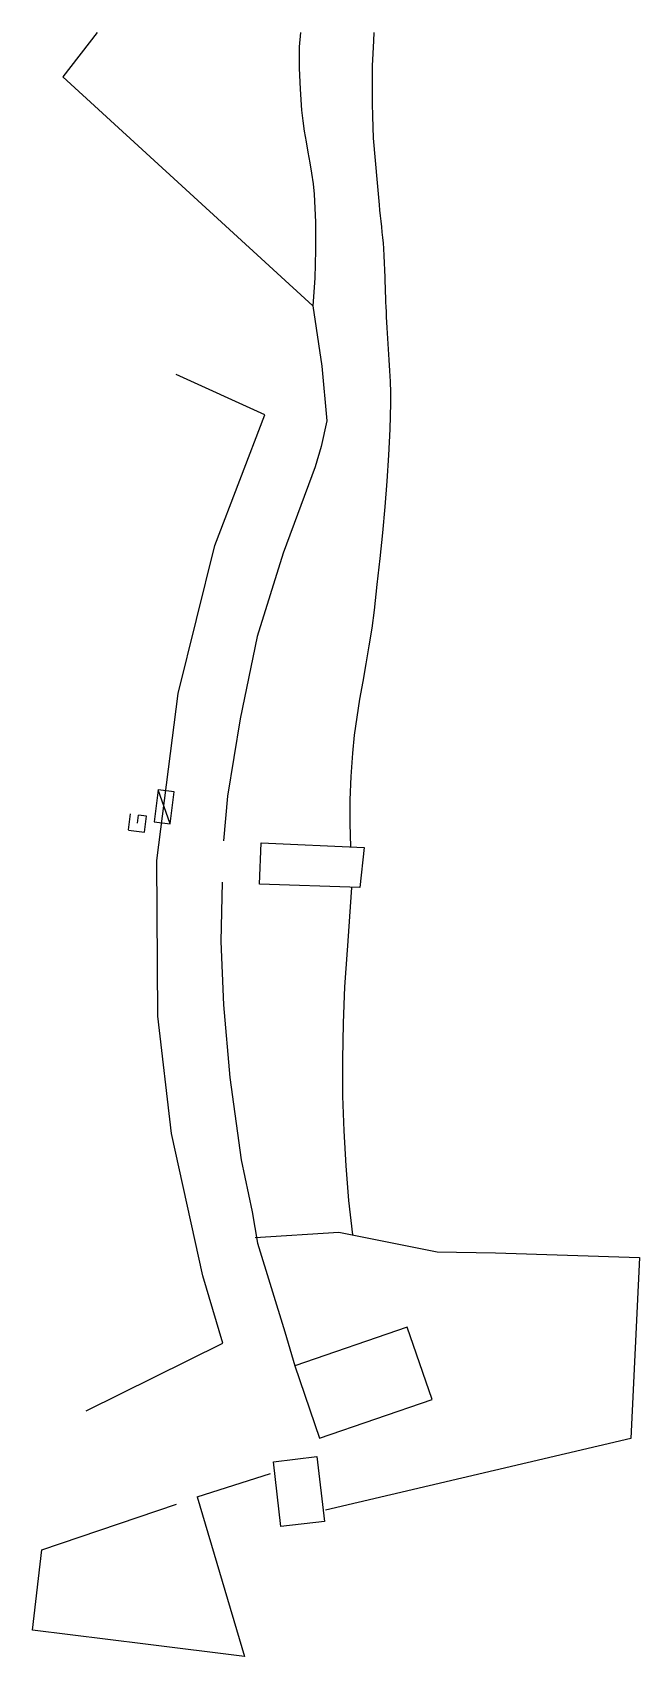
# Model space of a CAD drawing. Header units: millimetres. Extents: x 254174 to 254994, y 44076 to 44871.
# Drawn here: x 254426.8 to 254456.9, y 44087.1 to 44167.6 of the extents above; entities that cross this region are included whole.
import ezdxf

# ---------------------------------------------------------------- set-up
doc = ezdxf.new("R2010")
doc.units = ezdxf.units.MM
doc.layers.get('0').update_dxf_attribs({"linetype": 'CONTINUOUS'})
for name, color, linetype in [('W0100', 7, 'CONTINUOUS'), ('W0103', 1, 'CONTINUOUS'), ('W0106', 7, 'CONTINUOUS'), ('W0211', 2, 'CONTINUOUS'), ('W0214', 2, 'CONTINUOUS'), ('W0310', 3, 'CONTINUOUS'), ('W0322', 7, 'CONTINUOUS'), ('W0432', 7, 'CONTINUOUS')]:
    doc.layers.add(name, color=color, linetype=linetype)

# ---------------------------------------------------------------- blocks, each defined once
blk = doc.blocks.new('*U11')
at = {"flags": 128}
for points in [[(0.8, 0.8), (-0.8, 0.8)], [(-0.8, 0.8), (-0.8, 0)], [(0.8, 0.8), (-0.8, 0)], [(-0.8, 0), (0.8, 0)], [(0.8, 0), (0.8, 0.8)], [(1.364, -0.4), (0.564, -0.404)], [(0.564, -0.404), (0.566, -0.804)], [(0.966, -0.802), (0.566, -0.804)], [(1.368, -1.2), (1.364, -0.4)], [(1.363, -1.2), (0.563, -1.204)]]:
    blk.add_lwpolyline(points, dxfattribs=at)

msp = doc.modelspace()

# ---------------------------------------------------------------- linework, layer by layer
at = {"layer": 'W0100', "color": 252}
for points in [[(254440.712, 44154.012), (254441.156, 44151.022), (254441.418, 44148.321), (254441.124, 44147.044), (254440.824, 44146.034), (254439.252, 44141.757), (254437.961, 44137.622), (254437.108, 44133.541), (254436.492, 44129.708), (254436.294, 44127.503)], [(254429.479, 44099.239), (254436.25, 44102.602), (254435.269, 44105.936), (254433.716, 44112.985), (254433.037, 44118.807), (254432.987, 44126.528), (254434.036, 44134.798), (254435.862, 44142.143), (254438.34, 44148.619), (254433.942, 44150.606), (254433.942, 44150.606)], [(254436.221, 44125.455), (254436.15, 44122.512), (254436.289, 44119.37), (254436.596, 44115.77), (254437.16, 44111.676), (254437.716, 44109.107), (254437.981, 44107.557), (254439.336, 44103.16), (254439.82, 44101.477)]]:
    msp.add_lwpolyline(points, dxfattribs=at)
at = {"layer": 'W0103', "color": 252}
for points in [[(254439.82, 44101.477), (254441.052, 44097.893), (254446.631, 44099.811), (254445.399, 44103.395)], [(254440.922, 44096.97), (254441.294, 44093.75), (254439.131, 44093.5), (254438.759, 44096.72), (254440.922, 44096.97)]]:
    msp.add_lwpolyline(points, close=True, dxfattribs=at)
at = {"layer": 'W0106', "color": 252}
msp.add_lwpolyline([(254443.042, 44125.177), (254438.073, 44125.347), (254438.152, 44127.395), (254443.256, 44127.167)], close=True, dxfattribs=at)
at = {"layer": 'W0211', "color": 252}
for points in [[(254442.595, 44127.197), (254442.562, 44128.36), (254442.567, 44129.524), (254442.61, 44130.687), (254442.691, 44131.848), (254442.784, 44132.739), (254442.906, 44133.627), (254443.048, 44134.512), (254443.203, 44135.394), (254443.362, 44136.274), (254443.514, 44137.156), (254443.652, 44138.041), (254443.767, 44138.929), (254443.912, 44140.208), (254444.051, 44141.487), (254444.182, 44142.767), (254444.299, 44144.049), (254444.401, 44145.332), (254444.483, 44146.618), (254444.543, 44147.904), (254444.576, 44149.192), (254444.576, 44149.728), (254444.562, 44150.263), (254444.537, 44150.798), (254444.504, 44151.333), (254444.467, 44151.866), (254444.43, 44152.4), (254444.397, 44152.934), (254444.37, 44153.468), (254444.36, 44153.714), (254444.35, 44153.96), (254444.341, 44154.206), (254444.332, 44154.452), (254444.323, 44154.698), (254444.314, 44154.944), (254444.305, 44155.19), (254444.295, 44155.436), (254444.282, 44155.791), (254444.27, 44156.145), (254444.255, 44156.5), (254444.234, 44156.854), (254444.213, 44157.126), (254444.187, 44157.397), (254444.16, 44157.668), (254444.13, 44157.939), (254444.1, 44158.209), (254444.07, 44158.48), (254444.042, 44158.751), (254444.017, 44159.022), (254443.916, 44160.12), (254443.814, 44161.22), (254443.73, 44162.321), (254443.682, 44163.424), (254443.671, 44164.045), (254443.666, 44164.666), (254443.668, 44165.286), (254443.679, 44165.907), (254443.7, 44166.528), (254443.732, 44167.148), (254443.761, 44167.567)], [(254442.433, 44122.068), (254442.653, 44125.19)], [(254442.694, 44107.958), (254442.508, 44109.673), (254442.365, 44111.393), (254442.266, 44113.115), (254442.21, 44114.84), (254442.197, 44116.649), (254442.23, 44118.457), (254442.309, 44120.264), (254442.433, 44122.069)]]:
    msp.add_lwpolyline(points, dxfattribs=at)
at = {"layer": 'W0214', "color": 252}
msp.add_lwpolyline([(254440.105, 44167.567), (254440.044, 44166.851), (254440.039, 44165.802), (254440.088, 44164.756), (254440.162, 44163.715), (254440.215, 44163.19), (254440.289, 44162.668), (254440.378, 44162.148), (254440.474, 44161.631), (254440.569, 44161.112), (254440.656, 44160.592), (254440.728, 44160.07), (254440.776, 44159.544), (254440.842, 44158.161), (254440.853, 44156.777), (254440.81, 44155.393), (254440.712, 44154.012)], dxfattribs=at)
at = {"layer": 'W0310', "color": 252}
for points in [[(254430.028, 44167.567), (254428.326, 44165.363), (254440.712, 44154.012)], [(254437.864, 44107.835), (254442.013, 44108.093), (254446.879, 44107.13), (254449.761, 44107.073), (254456.906, 44106.847), (254456.478, 44097.864), (254441.342, 44094.321)], [(254434.979, 44094.986), (254438.611, 44096.141)], [(254426.823, 44088.364), (254427.28, 44092.345), (254433.965, 44094.615)]]:
    msp.add_lwpolyline(points, dxfattribs=at)
at = {"layer": 'W0322', "color": 252}
msp.add_lwpolyline([(254434.979, 44094.986), (254437.326, 44087.063), (254432.419, 44087.673), (254426.823, 44088.364)], dxfattribs=at)

# ---------------------------------------------------------------- block references
at = {"layer": 'W0432', "rotation": 262.7709785730992}
msp.add_blockref('*U11', (254432.949, 44129.236), dxfattribs=at)

doc.saveas('drawing.dxf')
